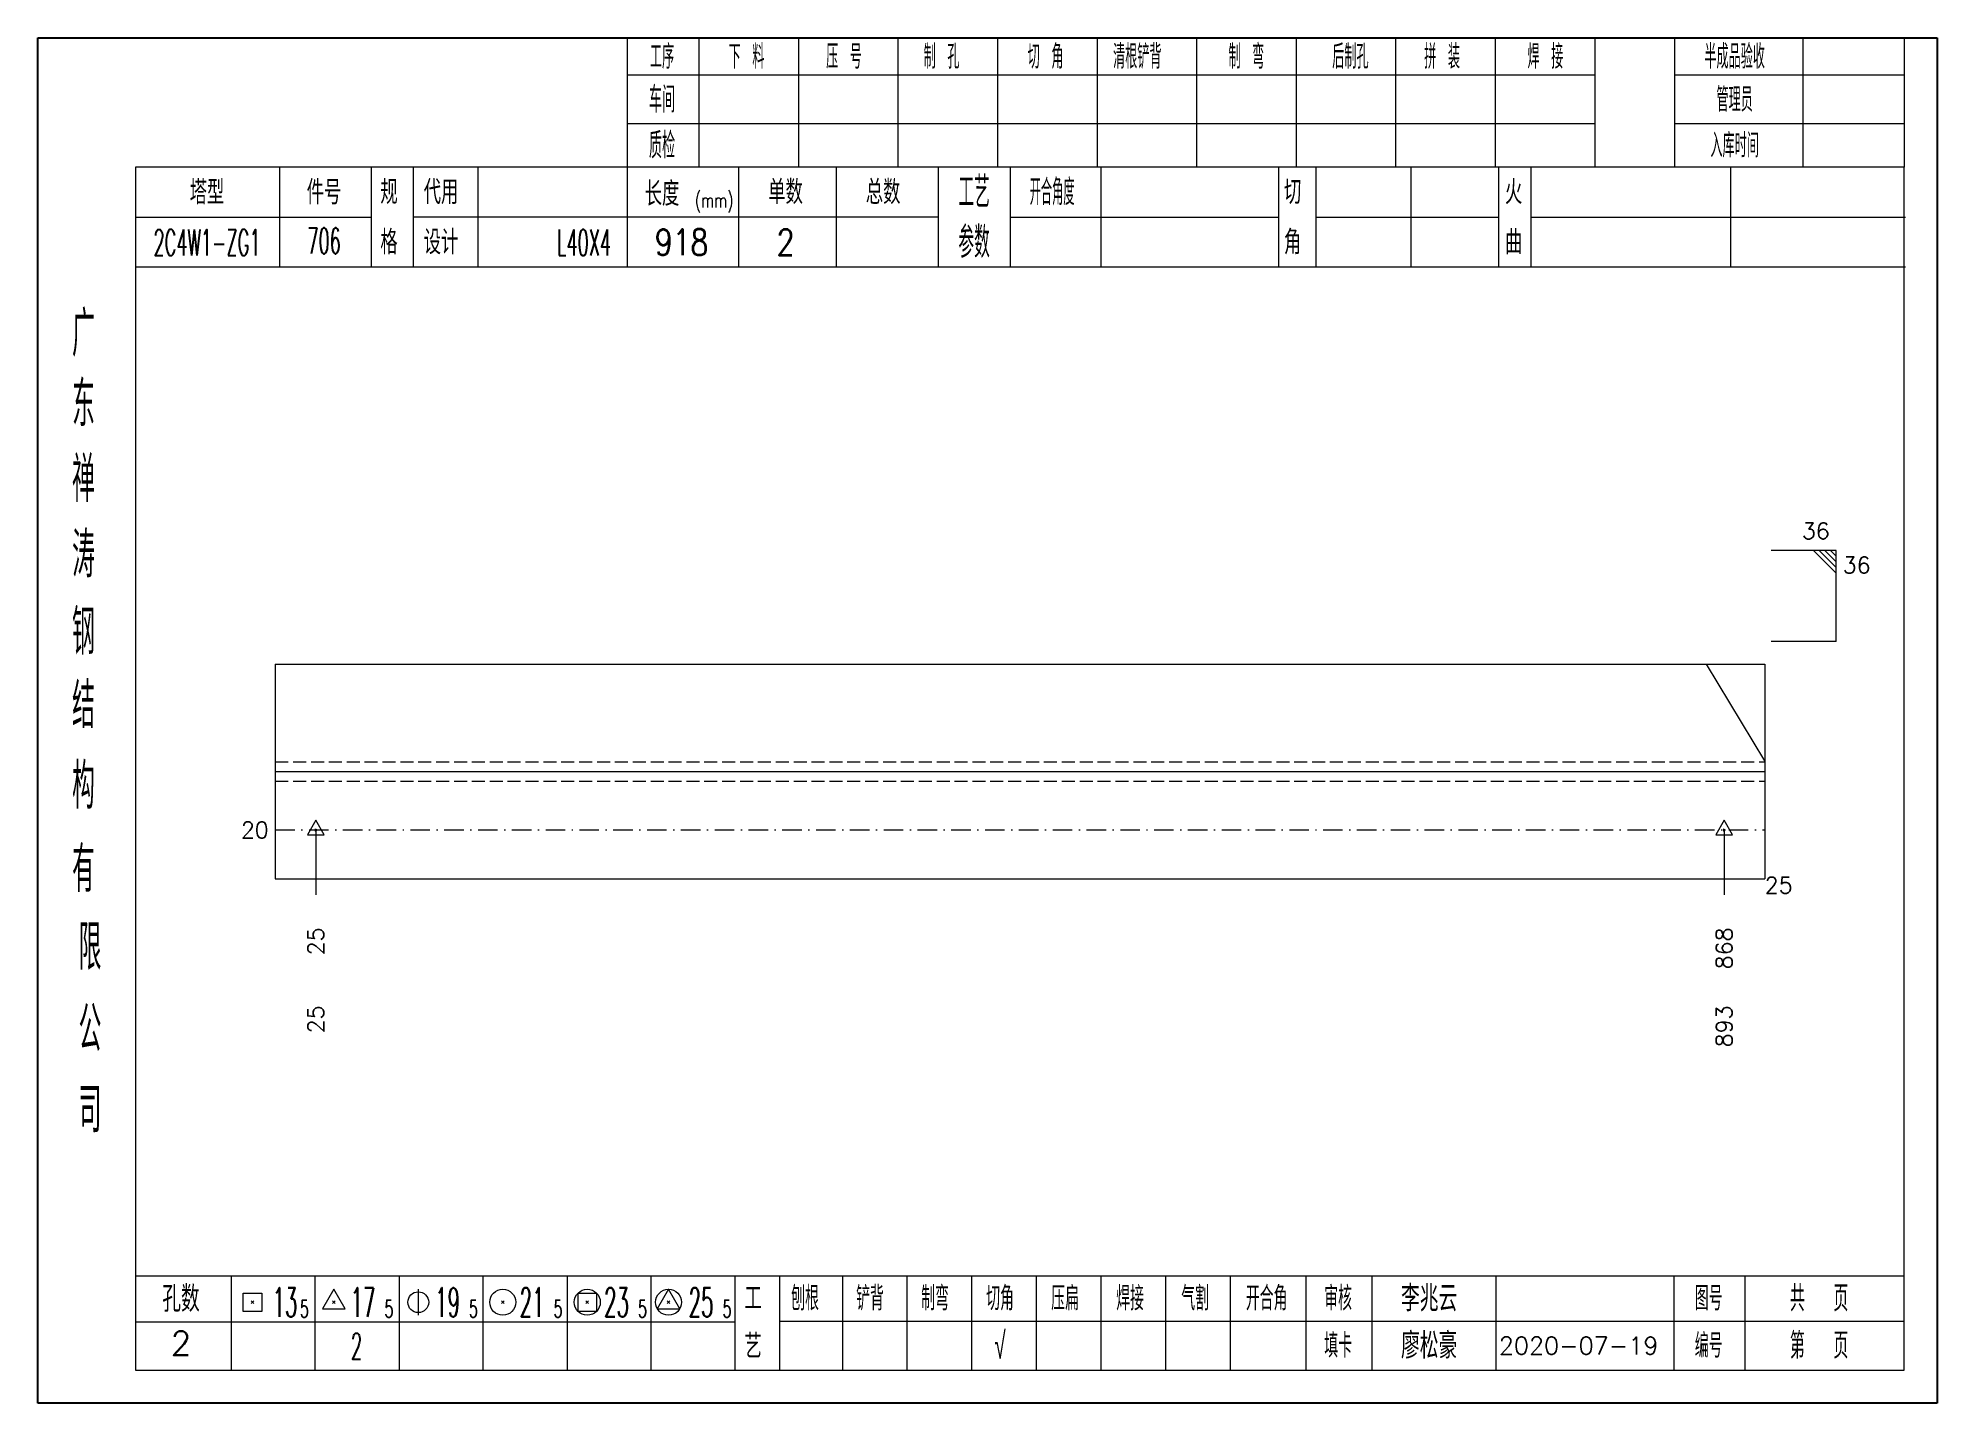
# Model space of a CAD drawing. Extents: x 154981 to 165753, y -86801 to -82885.
# Drawn here: x 157950.8 to 158242.9, y -83126.7 to -82916.7 of the extents above; entities that cross this region are included whole.
import ezdxf
from ezdxf.enums import TextEntityAlignment as Align

# ---------------------------------------------------------------- set-up
doc = ezdxf.new("R2010")
doc.units = 0
doc.header["$MEASUREMENT"] = 0
doc.linetypes.add('一点画线', pattern=[5.2, 3, -1, 0.2, -1])
doc.linetypes.add('虚线', pattern=[2.75, 2, -0.75])
doc.layers.get('0').update_dxf_attribs({"linetype": 'CONTINUOUS', "lineweight": 25})
for name, color, linetype, lineweight in [('1', 7, 'CONTINUOUS', 25), ('4', 7, 'CONTINUOUS', 25), ('5', 7, 'CONTINUOUS', 25)]:
    doc.layers.add(name, color=color, linetype=linetype, lineweight=lineweight)
doc.styles.get("Standard").update_dxf_attribs({"font": 'simplex.shx', "width": 0.7, "height": 3, "bigfont": 'gbhzfs.shx'})

msp = doc.modelspace()

# ---------------------------------------------------------------- texts
at = {"color": 7, "linetype": 'Continuous', "lineweight": 13}
msp.add_text('36', height=2.5, dxfattribs=at).set_placement((158226.39666, -82994.52383), align=Align.BOTTOM_RIGHT)
msp.add_text('36', height=2.5, dxfattribs=at).set_placement((158228.39666, -82996.52383), align=Align.TOP_LEFT)
msp.add_text('20', height=2.5, dxfattribs=at).set_placement((157986.26666, -83038.52383), align=Align.MIDDLE_RIGHT)
at = {"layer": '1', "color": 7, "linetype": 'Continuous', "lineweight": 13}
msp.add_text('25', height=2.5, dxfattribs=at).set_placement((158216.39666, -83047.02383), align=Align.MIDDLE_LEFT)
at = {"layer": '1', "color": 4, "linetype": 'Continuous', "lineweight": 9}
for s, p in [('25', (157993.50659, -83053.52383)), ('868', (158210.15674, -83053.52383))]:
    msp.add_text(s, height=2.5, rotation=90, dxfattribs=at).set_placement(p, align=Align.MIDDLE_RIGHT)
at = {"layer": '1', "color": 7, "linetype": 'Continuous', "lineweight": 13}
for s, p in [('25', (157993.50659, -83065.52383)), ('893', (158210.15674, -83065.52383))]:
    msp.add_text(s, height=2.5, rotation=90, dxfattribs=at).set_placement(p, align=Align.MIDDLE_RIGHT)
at = {"layer": '4', "color": 1, "linetype": 'Continuous', "lineweight": 25}
for s, height, width, p in [('工序', 3.7, 0.7, (158046.76666, -82919.56733)), ('下 料', 3.7, 0.7, (158059.76666, -82919.56733)), ('压 号', 3.7, 0.7, (158074.76666, -82919.56733)), ('制 孔', 3.7, 0.7, (158089.76666, -82919.56733)), ('切 角', 3.7, 0.7, (158105.76666, -82919.56733)), ('清根铲背 ', 3.7, 0.7, (158120.76666, -82919.56733)), (' 制 弯', 3.7, 0.7, (158135.76666, -82919.56733)), (' 后制孔', 3.7, 0.7, (158151.76666, -82919.56733)), ('拼 装', 3.7, 0.7, (158166.76666, -82919.56733)), (' 焊 接', 3.7, 0.7, (158181.76666, -82919.56733)), ('半成品验收', 3.7, 0.7, (158211.76666, -82919.56733)), ('车间', 4, 0.7, (158046.76666, -82926.16733)), ('管理员', 3.7, 0.7, (158211.76666, -82926.16733)), ('质检', 4, 0.7, (158046.76666, -82933.22733)), ('入库时间', 3.7, 0.7, (158211.76666, -82933.22733)), ('工艺', 4.8, 0.7, (158094.76666, -82940.40733)), ('开合角度', 4, 0.6, (158106.76666, -82940.40733)), ('(mm)', 2.24, 0.7, (158054.76666, -82941.66733)), ('2C4W1-ZG1', 4, 0.5, (157976.76666, -82948.14733)), ('706', 4, 0.5, (157994.76666, -82947.89733)), ('L40X4', 4, 0.5, (158034.76666, -82948.16733)), ('918', 4, 0.8, (158049.76666, -82948.11733)), ('2', 4, 0.8, (158065.76666, -82948.11733)), ('参数', 4.8, 0.7, (158094.76666, -82948.11733)), ('广', 6.96, 0.7, (157957.76666, -82962.19733)), ('东', 6.96, 0.7, (157957.76666, -82972.98733)), ('禅', 6.96, 0.7, (157957.76666, -82984.57733)), ('涛', 6.96, 0.7, (157957.76666, -82996.17733)), ('钢', 6.96, 0.7, (157957.76666, -83008.06733)), ('结', 6.96, 0.7, (157957.76666, -83019.37733)), ('构', 6.96, 0.7, (157957.76666, -83031.75733)), ('有', 6.96, 0.7, (157957.76666, -83044.56733)), ('限', 6.96, 0.7, (157958.76666, -83056.56733)), ('公', 6.96, 0.7, (157958.76666, -83069.10733)), ('司', 6.96, 0.7, (157958.76666, -83081.58733)), ('13', 4.47, 0.5, (157988.76666, -83111.16733)), ('5', 2.68, 0.6, (157991.76666, -83112.16733)), ('17', 4.47, 0.5, (158000.76666, -83111.16733)), ('5', 2.68, 0.6, (158004.76666, -83112.16733)), ('19', 4.47, 0.5, (158013.76666, -83111.16733)), ('5', 2.68, 0.6, (158017.76666, -83112.16733)), ('21', 4.47, 0.5, (158026.76666, -83111.16733)), ('5', 2.68, 0.6, (158030.76666, -83112.16733)), ('23', 4.47, 0.5, (158039.76666, -83111.16733)), ('5', 2.68, 0.6, (158043.76666, -83112.16733)), ('25', 4.47, 0.5, (158052.76666, -83111.16733)), ('5', 2.68, 0.6, (158056.76666, -83112.16733)), ('刨根', 3.7, 0.8, (158068.76666, -83110.56733)), ('铲背', 3.7, 0.8, (158078.76666, -83110.56733)), ('制弯', 3.7, 0.8, (158088.76666, -83110.56733)), ('切角', 3.7, 0.8, (158098.76666, -83110.56733)), ('压扁', 3.7, 0.8, (158108.76666, -83110.56733)), ('焊接', 3.7, 0.8, (158118.76666, -83110.56733)), ('气割', 3.7, 0.8, (158128.76666, -83110.56733)), ('开合角', 3.7, 0.8, (158139.76666, -83110.56733)), ('审核', 3.7, 0.8, (158150.76666, -83110.56733)), ('图号', 3.7, 0.8, (158207.76666, -83110.56733)), ('共  页', 4, 0.8, (158224.76666, -83110.56733)), ('2', 4, 0.5, (157999.76666, -83117.91733)), ('√', 4, 0.6, (158098.76666, -83117.83733)), ('填卡', 3.7, 0.8, (158150.76666, -83117.83733)), ('编号', 3.7, 0.8, (158207.76666, -83117.83733)), ('第  页', 4, 0.8, (158224.76666, -83117.83733))]:
    msp.add_text(s, height=height, dxfattribs=dict(at, width=width)).set_placement(p, align=Align.MIDDLE_CENTER)
for s, height, p in [('塔型', 3.7, (157976.76666, -82940.43733)), ('件号', 3.7, (157994.76666, -82940.43733)), ('规', 3.7, (158004.76666, -82940.40733)), ('代用', 3.7, (158012.76666, -82940.40733)), ('长度', 3.7, (158046.76666, -82940.66733)), ('单数', 3.7, (158065.76666, -82940.40733)), ('总数', 3.7, (158080.76666, -82940.40733)), ('切', 3.7, (158143.76666, -82940.40733)), ('火', 3.7, (158177.76666, -82940.40733)), ('格', 3.7, (158004.76666, -82948.11733)), ('设计', 3.7, (158012.76666, -82948.11733)), ('角', 3.7, (158143.76666, -82948.11733)), ('曲', 3.7, (158177.76666, -82948.11733)), ('孔数', 4, (157972.76666, -83110.64733)), ('工', 3.7, (158060.76666, -83110.56733)), ('李兆云', 4, (158164.76666, -83110.56733)), ('2', 3.7, (157972.76666, -83117.47733)), ('艺', 3.7, (158060.76666, -83117.91733)), ('廖松豪', 4, (158164.76666, -83117.83733)), ('2020-07-19', 2.7, (158187.76666, -83117.83733))]:
    msp.add_text(s, height=height, dxfattribs=at).set_placement(p, align=Align.MIDDLE_CENTER)

# ---------------------------------------------------------------- blocks, each defined once
blk = doc.blocks.new('孔17.5')
at = {"layer": '5', "color": 7, "linetype": 'Continuous', "lineweight": 13}
for p, q in [((0, 1), (-0.866, -0.5)), ((-0.1, -0.1), (0.1, 0.1)), ((0.1, -0.1), (-0.1, 0.1)), ((0.866, -0.5), (0, 1)), ((-0.866, -0.5), (0.866, -0.5))]:
    blk.add_line(p, q, dxfattribs=at)
blk = doc.blocks.new('CTJGK')
at = {"color": 6, "linetype": 'Continuous'}
for p, q in [((0, 209.97), (292.13, 209.97)), ((0, 0), (0, 209.97)), ((292.13, 209.97), (292.13, 0)), ((292.13, 0), (0, 0))]:
    blk.add_line(p, q, dxfattribs=at)

# ---------------------------------------------------------------- linework, layer by layer
at = {"color": 7, "linetype": 'Continuous', "lineweight": 13}
for p, q in [((158227.39666, -82995.52383), (158217.39666, -82995.52383)), ((158223.89666, -82995.52383), (158227.39666, -82999.02383)), ((158224.77166, -82995.52383), (158227.39666, -82998.14883)), ((158225.64666, -82995.52383), (158227.39666, -82997.27383)), ((158226.52166, -82995.52383), (158227.39666, -82996.39883)), ((158227.39666, -83009.52383), (158227.39666, -82995.52383)), ((158227.39666, -83009.52383), (158217.39666, -83009.52383)), ((158216.39666, -83027.87383), (158207.41117, -83013.02383)), ((157993.50659, -83038.52383), (157993.50659, -83048.52383)), ((158210.15674, -83038.52383), (158210.15674, -83048.52383))]:
    msp.add_line(p, q, dxfattribs=at)
at = {"color": 7, "linetype": 'Continuous', "lineweight": 18}
for p, q in [((157987.26666, -83013.02383), (157987.26666, -83046.02383)), ((157987.26666, -83013.02383), (158216.39666, -83013.02383)), ((158216.39666, -83013.02383), (158216.39666, -83046.02383)), ((157987.26666, -83029.52383), (158216.39666, -83029.52383))]:
    msp.add_line(p, q, dxfattribs=at)
at = {"color": 6, "linetype": '虚线', "lineweight": 18}
for p, q in [((157987.26666, -83028.02383), (158216.39666, -83028.02383)), ((157987.26666, -83031.02383), (158216.39666, -83031.02383))]:
    msp.add_line(p, q, dxfattribs=at)
at = {"color": 1, "linetype": '一点画线', "lineweight": 13}
msp.add_line((157987.26666, -83038.52383), (158216.39666, -83038.52383), dxfattribs=at)
at = {"layer": '1', "color": 7, "linetype": 'Continuous', "lineweight": 18}
msp.add_line((157987.26666, -83046.02383), (158216.39666, -83046.02383), dxfattribs=at)
at = {"layer": '4', "color": 1, "linetype": 'Continuous', "lineweight": 18}
for p, q in [((157950.76666, -82916.69733), (157950.76666, -83126.66733)), ((158242.89666, -82916.69733), (157950.76666, -82916.69733)), ((158041.39666, -82916.69733), (158041.39666, -82936.53733)), ((158052.42666, -82916.69733), (158052.42666, -82936.55733)), ((158067.73666, -82916.69733), (158067.73666, -82936.55733)), ((158083.05666, -82916.69733), (158083.05666, -82936.55733)), ((158098.36666, -82916.69733), (158098.36666, -82936.55733)), ((158113.67666, -82916.69733), (158113.67666, -82936.55733)), ((158128.98666, -82916.69733), (158128.98666, -82936.55733)), ((158144.30666, -82916.69733), (158144.30666, -82936.55733)), ((158159.61666, -82916.69733), (158159.61666, -82936.55733)), ((158174.92666, -82916.69733), (158174.92666, -82936.55733)), ((158190.23666, -82916.69733), (158190.23666, -82936.53733)), ((158190.23666, -82916.69733), (158190.23666, -82936.55733)), ((158202.51666, -82916.69733), (158202.51666, -82936.55733)), ((158222.26666, -82916.69733), (158222.26666, -82936.55733)), ((158237.84666, -82916.69733), (158237.84666, -82936.55733)), ((158242.89666, -82946.49733), (158242.89666, -82916.69733)), ((158190.23666, -82922.42733), (158041.39666, -82922.42733)), ((158237.84666, -82922.42733), (158202.51666, -82922.42733)), ((158190.23666, -82929.90733), (158041.39666, -82929.90733)), ((158237.84666, -82929.90733), (158202.51666, -82929.90733)), ((157965.77666, -82936.55733), (157965.77666, -83121.61733)), ((158237.84666, -82936.55733), (157965.77666, -82936.55733)), ((157987.89666, -82936.54733), (157987.89666, -82951.96733)), ((158002.04666, -82951.96733), (158002.04666, -82936.55733)), ((158008.54666, -82951.96733), (158008.54666, -82936.55733)), ((158018.41666, -82936.55733), (158018.41666, -82951.96733)), ((158041.39666, -82936.53733), (158041.39666, -82951.96733)), ((158058.51666, -82936.55733), (158058.51666, -82951.96733)), ((158073.56666, -82936.55733), (158073.56666, -82951.96733)), ((158089.26666, -82936.55733), (158089.26666, -82951.96733)), ((158100.32666, -82936.55733), (158100.32666, -82951.96733)), ((158114.27666, -82936.55733), (158114.27666, -82951.96733)), ((158141.57666, -82936.55733), (158141.57666, -82951.96733)), ((158147.33666, -82936.55733), (158147.33666, -82951.96733)), ((158161.95666, -82936.55733), (158161.95666, -82951.96733)), ((158175.41666, -82936.55733), (158175.41666, -82951.96733)), ((158180.40666, -82936.55733), (158180.40666, -82951.96733)), ((158211.14666, -82936.55733), (158211.14666, -82951.96733)), ((158237.84666, -83121.61733), (158237.84666, -82936.55733)), ((158002.04666, -82944.31733), (157965.77666, -82944.31733)), ((158089.26666, -82944.26733), (158008.54666, -82944.26733)), ((158100.32666, -82944.26733), (158141.57666, -82944.26733)), ((158147.33666, -82944.26733), (158175.41666, -82944.26733)), ((158180.40666, -82944.26733), (158238.02666, -82944.26733)), ((158242.89666, -83126.66733), (158242.89666, -82946.49733)), ((158238.02666, -82951.96733), (157965.77666, -82951.96733)), ((157965.77666, -83107.08733), (158237.84666, -83107.08733)), ((157980.46666, -83107.08733), (157980.46666, -83121.61733)), ((157993.39666, -83121.61733), (157993.39666, -83107.08733)), ((158006.32666, -83107.08733), (158006.32666, -83121.61733)), ((158019.24666, -83121.61733), (158019.24666, -83107.08733)), ((158032.17666, -83107.08733), (158032.17666, -83121.61733)), ((158045.10666, -83121.61733), (158045.10666, -83107.08733)), ((158058.02666, -83121.61733), (158058.02666, -83107.08733)), ((158064.89666, -83121.61733), (158064.89666, -83107.08733)), ((158074.55666, -83121.61733), (158074.55666, -83107.08733)), ((158084.49666, -83121.61733), (158084.49666, -83107.08733)), ((158094.43666, -83121.61733), (158094.43666, -83107.08733)), ((158104.38666, -83121.61733), (158104.38666, -83107.08733)), ((158114.32666, -83121.61733), (158114.32666, -83107.08733)), ((158124.26666, -83121.61733), (158124.26666, -83107.08733)), ((158134.21666, -83121.61733), (158134.21666, -83107.08733)), ((158145.85666, -83121.61733), (158145.85666, -83107.08733)), ((158156.00666, -83121.61733), (158156.00666, -83107.08733)), ((158175.06666, -83121.61733), (158175.06666, -83107.08733)), ((158202.44666, -83121.61733), (158202.44666, -83107.08733)), ((158213.40666, -83121.61733), (158213.40666, -83107.08733)), ((158058.02666, -83114.21733), (157965.77666, -83114.21733)), ((158064.85666, -83114.05733), (158237.84666, -83114.05733)), ((157965.77666, -83121.61733), (158237.84666, -83121.61733)), ((157950.76666, -83126.66733), (158242.89666, -83126.66733))]:
    msp.add_line(p, q, dxfattribs=at)
at = {"layer": '4', "color": 7, "linetype": 'Continuous', "lineweight": 13}
for p, q in [((157982.35266, -83112.58133), (157982.35266, -83109.75333)), ((157982.35266, -83109.75333), (157985.18066, -83109.75333)), ((157983.56666, -83111.36733), (157983.96666, -83110.96733)), ((157983.96666, -83111.36733), (157983.56666, -83110.96733)), ((157985.18066, -83109.75333), (157985.18066, -83112.58133)), ((157996.26666, -83109.16733), (157994.53466, -83112.16733)), ((157996.06666, -83111.36733), (157996.46666, -83110.96733)), ((157996.46666, -83111.36733), (157996.06666, -83110.96733)), ((157997.99866, -83112.16733), (157996.26666, -83109.16733)), ((158009.26666, -83109.16733), (158009.26666, -83113.16733)), ((158022.06666, -83111.36733), (158022.46666, -83110.96733)), ((158022.46666, -83111.36733), (158022.06666, -83110.96733)), ((158033.85266, -83112.58133), (158033.85266, -83109.75333)), ((158033.85266, -83109.75333), (158036.68066, -83109.75333)), ((158035.06666, -83111.36733), (158035.46666, -83110.96733)), ((158035.46666, -83111.36733), (158035.06666, -83110.96733)), ((158036.68066, -83109.75333), (158036.68066, -83112.58133)), ((158047.76666, -83109.16733), (158046.03466, -83112.16733)), ((158047.56666, -83111.36733), (158047.96666, -83110.96733)), ((158047.96666, -83111.36733), (158047.56666, -83110.96733)), ((158049.49866, -83112.16733), (158047.76666, -83109.16733)), ((157985.18066, -83112.58133), (157982.35266, -83112.58133)), ((157994.53466, -83112.16733), (157997.99866, -83112.16733)), ((158036.68066, -83112.58133), (158033.85266, -83112.58133)), ((158046.03466, -83112.16733), (158049.49866, -83112.16733))]:
    msp.add_line(p, q, dxfattribs=at)
for centre, radius in [((158009.26666, -83111.16733), 1.6), ((158022.26666, -83111.16733), 2), ((158035.26666, -83111.16733), 2), ((158047.76666, -83111.16733), 2)]:
    msp.add_circle(centre, radius, dxfattribs=at)

# ---------------------------------------------------------------- block references
at = {"color": 0, "linetype": 'Continuous'}
msp.add_blockref('CTJGK', (157950.76666, -83126.66733), dxfattribs=at)
at = {"layer": '1', "color": 4, "linetype": 'Continuous', "lineweight": 9, "xscale": 1.5, "yscale": 1.5, "zscale": 1.5}
for p in [(157993.50659, -83038.52383), (158210.15674, -83038.52383)]:
    msp.add_blockref('孔17.5', p, dxfattribs=at)

msp.set_redraw_order([(e.dxf.handle, doc.entitydb.next_handle()) for e in msp.query("TEXT MTEXT ATTDEF DIMENSION ARC_DIMENSION")])  # texts and dimensions are drawn at this point

doc.saveas('drawing.dxf')
